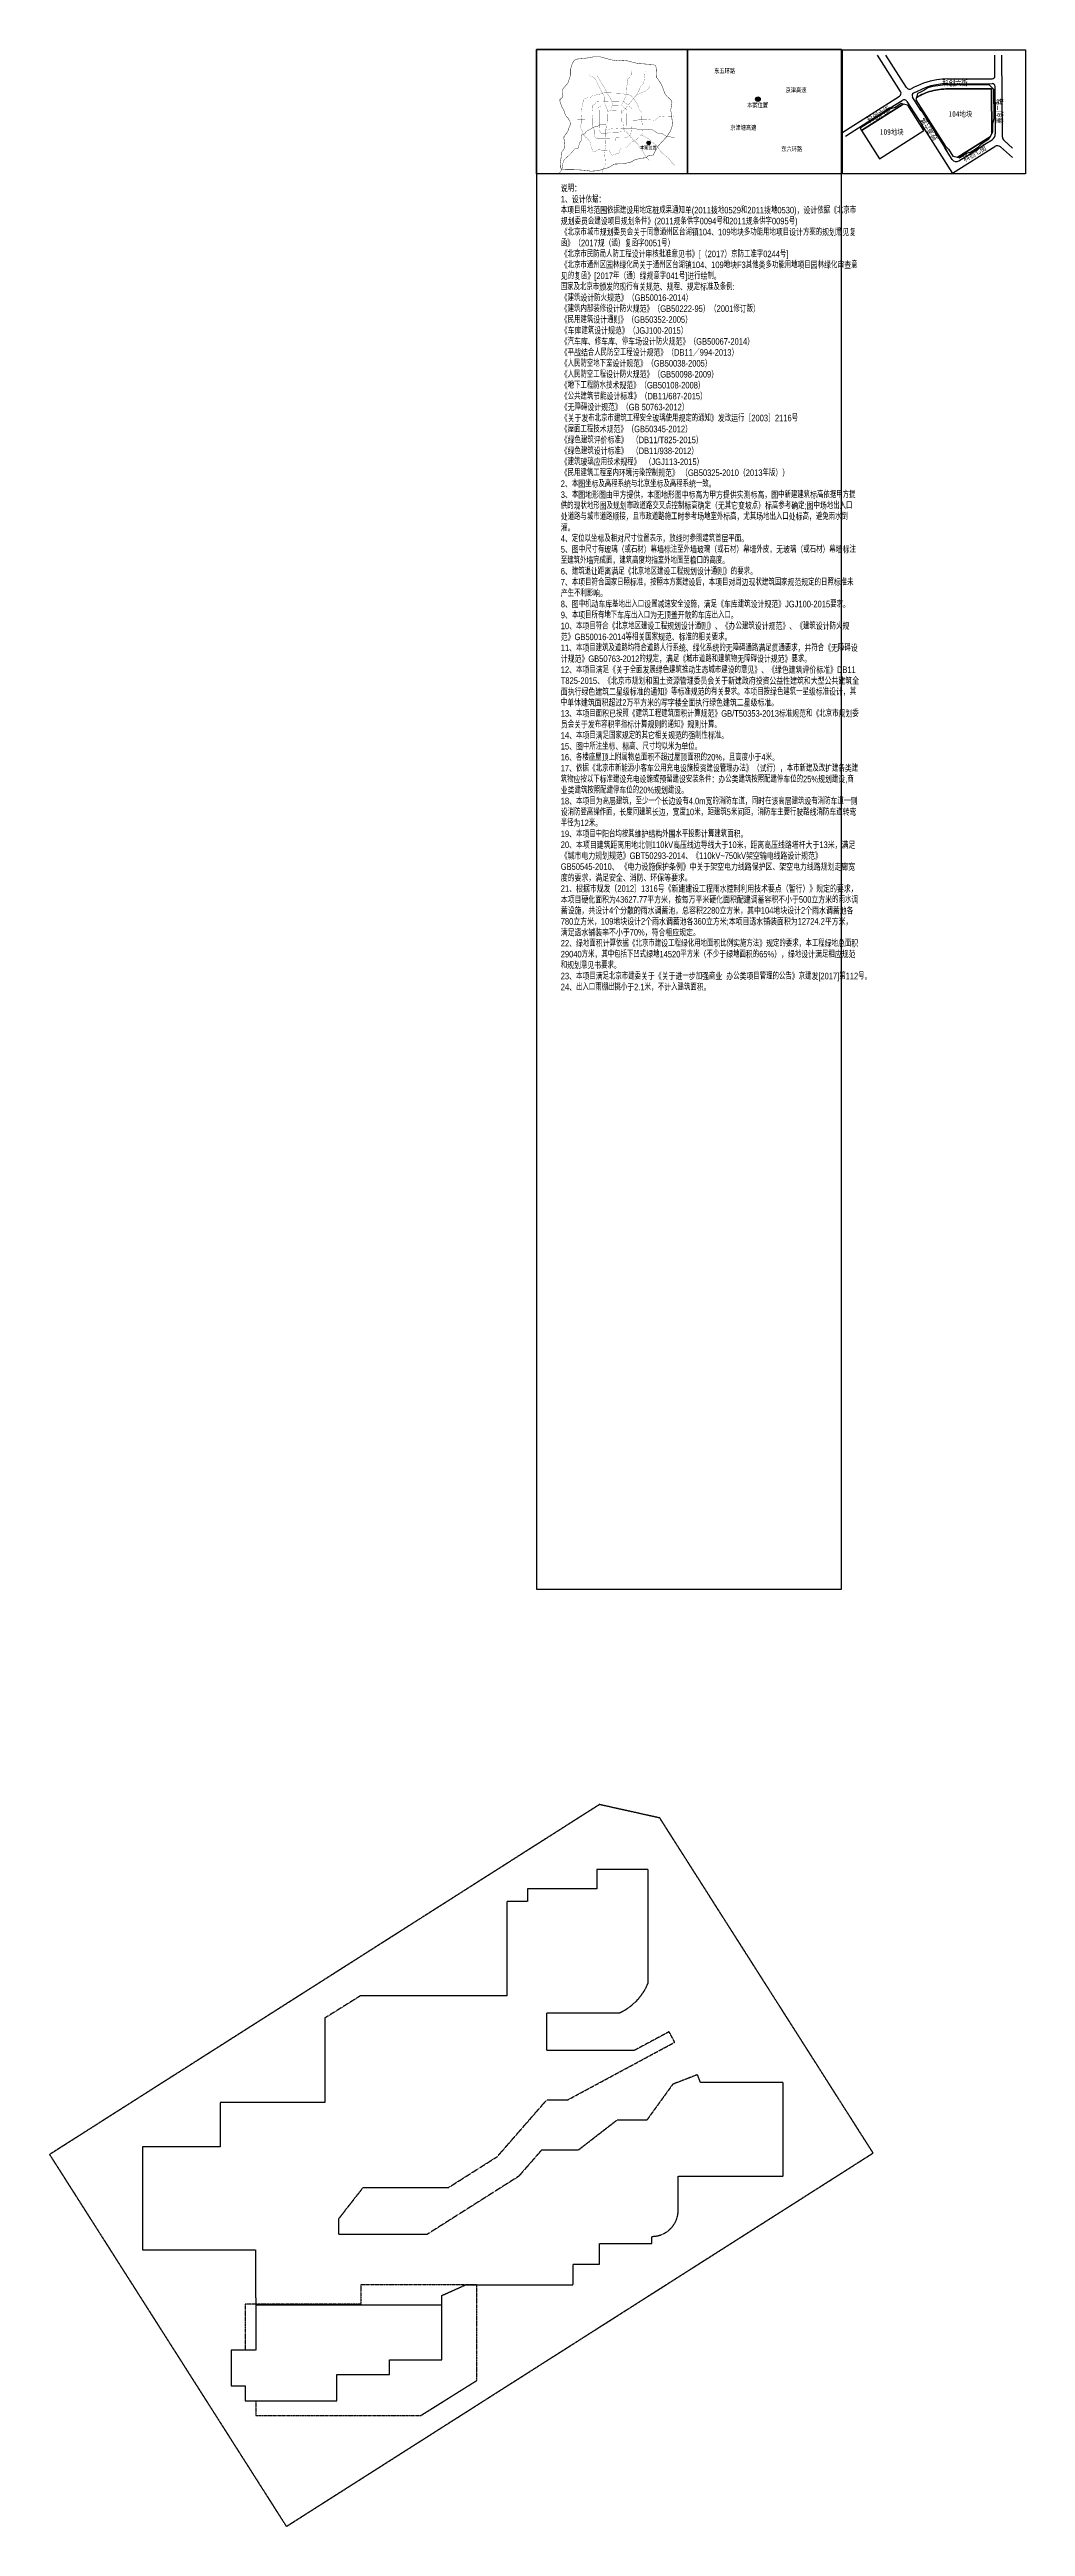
# Model space of a CAD drawing. Extents: x 1977 to 1034874806, y 3985 to 587211952.
# Drawn here: x 515483575 to 515795749, y 292906591 to 293699068 of the extents above; entities that cross this region are included whole.
import ezdxf
from ezdxf.enums import TextEntityAlignment as Align

# ---------------------------------------------------------------- set-up
doc = ezdxf.new("R2010")
doc.units = 0
doc.header["$LTSCALE"] = 10
doc.header["$MEASUREMENT"] = 0
doc.linetypes.add('ACAD_ISO04W100', pattern=[30, 24, -3, 0, -3])
doc.linetypes.add('DASH', pattern=[0.35, 0.25, -0.1])
for name, color, linetype in [('M-建筑 地下室轮廓', 120, 'DASH'), ('M-用地 红线', 20, 'ACAD_ISO04W100'), ('X-总平面（删除标注）$0$02-TEXT_图例', 7, 'Continuous'), ('X-总平面（删除标注）$0$02-TEXT_房间', 7, 'Continuous'), ('X-总平面（删除标注）$0$02-TEXT_说明指标表', 140, 'Continuous'), ('X-总平面（删除标注）$0$TEXT', 7, 'Continuous')]:
    doc.layers.add(name, color=color, linetype=linetype)
doc.layers.add('X-总平面（删除标注）$0$04-不打印_辅助线', color=165, linetype='Continuous', plot=False)
doc.styles.add('X-总平面（删除标注）$0$-黑体', font='simhei.ttf', dxfattribs={"width": 0.8})
doc.styles.add('X-总平面（删除标注）$0$ZC-BOLD', font='BOLD', dxfattribs={"width": 0.75, "bigfont": 'SVCAD_HT'})

# ---------------------------------------------------------------- blocks, each defined once
blk = doc.blocks.new('X-总平面（删除标注）$0$A$C71E64B4C')
h = blk.add_hatch()
h.set_pattern_fill('ANSI31', color=256, scale=0.167, style=0)
h.set_pattern_definition([(45, (-868482.521, -492044.48778), (-0.18746284653, 0.18746284653), [])])
edge = h.paths.add_edge_path()
edge.add_arc((107.4, 29.5), 1.76, 0, 360)
blk.add_lwpolyline([(0, 118.8), (144.6, 118.8), (144.6, 0), (0, 0)], close=True)
for points, const_width in [([(63.8, 4.4), (68.9, 5.8), (74.4, 9.2), (83.4, 9.5), (90.6, 11.2), (93.6, 13), (99.6, 14.8), (105.3, 15.2), (106.1, 16.8), (111.8, 17.9), (115.8, 25.7), (125, 35.8), (128.4, 41.1), (130.2, 46.6), (129.5, 54.7), (128.5, 60.8), (129.7, 68.1), (129.1, 70.1), (124.7, 74.2), (123.1, 76.2), (120.1, 84.2), (117.9, 88.2), (115.1, 91.9), (114.6, 101.4), (114, 103.4), (112, 104.4), (97.3, 105.4), (85.4, 108.3), (82.5, 108.5), (77.9, 107.9), (71.7, 108.9), (61.2, 111.8), (55.2, 111.9), (46.1, 110.3), (39.1, 109.7), (36.4, 108.6), (34.3, 105.4), (32.8, 100.4), (32.8, 94.5), (30.3, 87), (25.6, 81.4), (24.6, 79.7), (24.7, 77.2), (25.4, 74.8), (25, 73), (22.6, 71.2), (22.5, 69.3), (24.4, 63.8), (26.2, 60.6), (27.9, 55.6), (30.4, 53), (31.8, 50.5), (32.9, 48.2), (31.8, 45), (30.7, 43.3), (30.3, 41.2), (28.9, 38.8), (26.4, 35.5), (26.3, 33.3), (27.2, 31.3), (26.9, 27.7), (26.6, 24.2), (25.5, 22.2), (24, 20.5), (23.5, 14.5), (22.8, 9.8), (22.9, 6.3), (23.8, 4.5), (27, 3.9), (36.2, 3.8), (42.9, 3.5), (47.3, 3.1), (52.1, 2.4), (57, 2.7), (59.8, 3)], 0.406), ([(90.3, 37.7), (90.9, 43.5), (91.1, 45.3), (91.1, 45.9), (91.2, 46.6), (91.2, 52), (91.2, 54.6), (91.2, 54.7), (91.2, 56.5), (91.1, 58), (91.1, 60.9), (91.1, 61.8), (90.8, 62.4), (90.6, 63), (90.2, 63.3), (88.7, 64.6), (88.3, 64.9), (87.7, 65.5), (86.7, 66.4), (85.2, 67.7), (84.2, 68.5), (83.5, 69), (82.8, 69.5), (82.6, 69.6), (82.4, 69.6), (82.3, 69.6), (81.3, 69.6), (79.8, 69.5), (77, 69.4), (74.9, 69.4), (74.1, 69.4), (72.3, 69.3), (71.9, 69.3), (67.7, 69.1), (65.7, 69.1), (64.4, 69), (61.2, 68.9), (59.3, 68.8), (58.7, 68.8), (58.4, 68.8), (57.8, 68.7), (57.6, 68.7), (57.4, 68.6), (57.3, 68.4), (57, 68.1), (55.9, 66.7), (55.7, 66.5), (54.4, 65.7), (54.2, 65.6), (54.2, 65.5), (54.1, 65.4), (54, 65.3), (54, 65.1), (54, 64.9), (53.9, 64.6), (54, 63.3), (54.1, 62.1), (54.1, 61.7), (54, 60.7), (54, 60.3), (53.9, 59.9), (53.9, 59.5), (53.9, 59.1), (53.9, 58.4), (53.9, 58.2), (53.8, 58), (53.8, 57.2), (53.9, 57.1), (53.9, 55.8), (54, 55.2), (53.9, 54.6), (53.9, 54), (53.8, 53.7), (53.7, 53.4), (53.7, 51.4), (53.7, 49.2), (53.6, 46.5), (54.3, 44.3), (55.1, 42.3), (55.3, 41.9), (55.2, 41.7), (55.2, 41), (55.2, 38.7), (55.2, 37.9), (55.2, 37.6), (55.7, 36.2), (55.9, 35.4), (56, 34.9), (56.3, 34.5), (56.7, 34.2), (57.1, 34.1), (57.6, 34), (58.3, 34), (63.6, 34), (73.7, 34.1), (76, 34.2), (77, 34.3), (80.3, 34.2), (82.7, 34.2), (83.6, 34.2), (84.2, 34.2), (84.9, 34.3), (86.3, 34.6), (86.8, 34.8), (88.1, 35.7), (89.6, 36.8), (90.1, 37.1), (90.2, 37.4)], 0.162), ([(60, 54.6), (60, 57), (60, 58.5), (60, 58.8), (60.1, 59.1), (60, 59.2), (60, 59.7), (60, 60), (60, 60.4), (59.9, 61.8), (59.9, 62.5), (59.8, 63), (59.7, 63.4), (59.6, 63.5), (59.6, 63.6), (59.7, 63.7), (59.9, 63.8), (60.2, 63.9), (61.9, 64.7), (62, 64.7), (62.1, 64.7), (62.2, 64.7), (64.3, 64.8), (66.3, 64.8), (67, 64.8), (67.8, 64.8), (68.2, 64.8), (69.7, 64.8), (70.8, 64.8), (71.7, 64.8), (72.2, 64.8), (72.7, 64.9), (73.1, 64.9), (73.7, 64.9), (74.9, 64.9), (76.5, 64.9), (77.1, 65), (78.4, 65), (79.9, 65.1), (81.1, 65.1), (81.5, 65.1), (81.7, 65.1), (81.9, 65), (82.2, 64.9), (82.7, 64.4), (83.7, 63.6), (85.1, 62.5), (85.8, 61.8), (86.2, 61.4), (86.2, 61.2), (86.3, 60.8), (86.3, 60.3), (86.3, 60), (86.3, 59.6), (86.3, 59.2), (86.3, 58.1), (86.2, 57), (86.2, 55.9), (86.2, 54.7), (86.2, 54.6), (86.2, 50.7), (86.1, 45.2), (86.1, 42.7), (86, 42.3), (84.7, 40.9), (84.3, 40.5), (83.9, 40.3), (83.2, 40.2), (82.6, 40.2), (81.7, 40.2), (80.9, 40.1), (80.1, 40), (79.3, 39.9), (78.5, 39.8), (73.2, 39.8), (71.3, 39.9), (70.8, 39.8), (70.4, 39.7), (69.2, 39.4), (66.2, 38.3), (65.5, 38.1), (64, 38.1), (63.2, 38.2), (62.3, 38.5), (62, 38.8), (61.4, 39.6), (60.5, 40.8), (60.4, 41.2), (60.3, 41.7), (60.1, 44.1), (60, 46.7), (60, 49.2), (60, 51.8)], 0.162)]:
    blk.add_lwpolyline(points, close=True, dxfattribs=dict(const_width=const_width))
for points, const_width in [([(68, 59.6), (68, 60.3), (68, 60.8), (67.9, 61.3), (67.3, 62.2), (66.4, 64.8), (65.8, 66.2), (65.4, 66.9), (65.3, 68.2), (65.1, 70), (65.1, 73.3), (65, 73.9), (64.5, 74.8), (63.2, 76.9), (62.8, 77.9), (62.2, 78.4), (61.6, 80.1), (60.6, 81.8), (59, 85.2), (57.9, 87.7), (57.2, 89.2), (56.3, 90.7), (55.5, 91.5), (55, 92), (54.6, 92.2), (53.8, 92.6), (52.6, 93), (51.8, 93.3), (51.4, 93.5), (50.8, 94), (50.3, 94.9)], 0.162), ([(81.4, 65.1), (81.5, 65.6), (81.9, 66.5), (82.7, 68.1), (83.3, 69.2), (84, 70.7), (84.4, 71.5), (84.8, 72.6), (85.3, 74.6), (85.5, 75.5), (85.8, 76.6), (86.3, 77.8), (86.4, 79), (86.2, 79.5), (86.1, 79.9), (86.2, 81.1), (86.3, 83.3), (86.5, 84.2), (86.6, 84.6), (86.8, 85), (86.9, 85.4), (87, 85.6), (87.2, 87.2), (87.4, 88.2), (87.4, 88.8), (87.4, 90.2), (87.3, 90.6), (87.5, 90.7), (87.5, 90.8), (87.9, 91.1), (88.7, 91.7), (89.6, 92.7), (90, 93.1), (90.2, 93.4), (90.4, 93.7), (90.5, 94), (90.6, 94.5), (90.6, 95.5), (90.7, 96.5), (90.8, 97.4), (91, 97.9), (91.1, 98.2), (90.8, 98.7)], 0.162), ([(81.6, 58.7), (81.9, 58.7), (82, 58.7), (82.1, 58.9), (82.2, 59.1), (82.5, 59.5), (83, 60.2), (83.9, 61.2), (84.7, 62.1), (85.5, 63.1), (87, 64.9), (89.4, 67.6), (91.3, 69.8), (92.6, 71.4), (93.7, 72.7), (94, 73.3), (94.8, 74.1), (95.8, 75.3), (97.1, 77.7), (98.5, 80.4), (99.1, 82.2), (100, 84), (100.1, 84.2), (100.3, 84.3), (100.7, 84.6), (101.3, 85), (101.8, 85.6), (102.4, 86.2), (102.5, 86.4), (102.6, 86.6), (102.7, 87), (103.9, 96.1)], 0.162), ([(90.2, 29.9), (87.2, 25.9), (85.1, 24.6), (81.4, 24.5), (80.1, 23.4), (79.1, 19.8), (72.8, 17.6), (71.6, 18), (71.2, 19.3), (70, 21.9), (66.7, 22.2), (63.2, 22.2), (60.4, 22.9), (59.2, 22.9), (58.2, 22.4), (56.2, 21.2), (54.1, 21.5), (53.4, 22.7), (52.1, 27.4), (51.9, 28.8), (51.7, 29.6), (51.5, 30.1), (51.3, 30.4), (50.8, 31.1), (50.5, 31.6), (50.1, 32.1), (49.6, 32.6), (48.1, 34.4), (48, 34.4), (47.8, 34.5), (47.1, 34.7), (46.9, 34.9), (45, 37.5), (44.4, 38.6), (44.2, 39.4), (44, 40.5), (43.8, 40.9), (43.4, 41.7), (43, 42.3), (42.6, 43), (42.3, 43.6), (42.2, 43.9), (42, 44.6), (41.7, 45.2), (41.6, 45.4), (42.6, 46.8), (42.7, 46.9), (42.8, 49.2), (42.8, 52.2), (42.7, 53.7), (42.9, 54.7), (42.9, 56.1), (43, 59), (43, 59.4), (43.1, 59.8), (43.3, 60.3), (43.5, 60.9), (43.5, 61.6), (43.5, 62.4), (43.6, 63.2), (43.6, 63.8), (44.2, 66.5), (44.6, 68.3), (44.7, 68.9), (44.7, 70.4), (44.7, 70.8), (44.9, 71), (45.3, 71.4), (45.9, 71.7), (46.6, 71.8), (47.5, 72), (47.8, 72.1), (48.8, 72.6), (48.9, 72.6), (50.9, 72.8), (51.3, 72.8), (51.6, 72.9), (51.8, 72.9), (52.3, 73.6), (52.5, 73.8), (52.8, 74), (53.1, 74.3), (53.6, 74.5), (53.9, 74.7), (54.2, 74.9), (54.5, 75), (55, 75), (55.7, 75.1), (56.2, 75.2), (56.7, 75.3), (57.5, 75.4), (58.2, 75.5), (58.6, 75.6), (59, 75.8), (59.6, 76), (60, 76), (60.6, 76.1), (61.4, 76.3), (61.9, 76.4), (62.3, 76.5), (62.9, 76.8), (64.3, 77.3), (64.6, 77.3), (64.8, 77.4), (67.5, 77.3), (71.2, 77.3), (73.9, 77.2), (77.2, 77.1), (79.7, 77), (82.2, 76.9), (82.8, 76.6), (84.4, 75.9), (84.8, 75.7), (85.8, 75.4), (86.8, 75.4), (88.1, 75.4), (88.5, 75.4), (89.4, 75.2), (90.1, 75), (90.6, 74.6), (90.9, 74.2), (91.7, 73.4), (92.4, 72.4), (92.9, 71.9), (93.5, 71.1), (94.2, 70.2), (94.8, 69.4), (95.5, 68.4), (96.1, 67.4), (96.6, 66.4), (97, 65.5), (97.3, 64.8), (97.5, 64), (98.1, 62.5), (98.3, 61.6), (98.6, 61.3), (100, 59.4), (100.2, 59.1), (100.3, 58.8), (100.4, 57.1), (100.4, 56.3), (100.5, 54.6), (100.6, 51.8), (100.7, 50.9), (101.1, 48.4), (101.2, 47.6), (101.2, 47.2), (101.4, 45.6), (101.4, 44.3), (101.4, 43.7), (101.4, 42.8), (101.3, 42.3), (101.3, 42), (101.2, 41.3), (101.3, 40.7), (101.4, 39.9), (101.4, 39.3), (101.4, 38.7), (101.3, 38.4), (101.2, 38.1), (101, 37.7), (100.6, 37.3), (100.3, 37), (96.5, 33.4), (94.6, 31.7), (94.1, 31.5), (93.3, 31.1), (92.6, 30.8), (90.2, 29.9)], 0.162), ([(72.1, 60.7), (72.1, 61), (72, 61.6), (72, 62.6), (72.1, 63.4), (72.2, 63.7), (72.3, 64.6), (72.3, 65), (72.3, 65.4), (72.4, 66.4), (72.5, 66.8), (72.2, 68), (72, 68.7), (71.9, 69.3), (71.8, 69.6), (71.8, 69.9), (71.7, 70.2), (71.5, 70.6), (71.4, 70.8), (71, 71.4), (70.6, 72), (70.5, 72.4), (68.7, 75.5), (68, 76.7), (67.7, 77.3), (67.5, 77.8), (67, 78.7), (64.1, 84), (63, 85.6), (62.5, 86.3), (58, 94)], 0.162), ([(95.8, 75.3), (96.7, 75.7), (97.6, 76.1), (99.3, 76.9), (101.3, 77.8), (103.3, 78.7), (104.9, 79.4), (105.5, 79.7), (105.8, 79.9), (106.1, 80.2), (106.5, 80.7), (107.3, 82), (108, 83.1), (108.8, 84.3)], 0.162), ([(39.2, 51.5), (43.2, 51.5), (44.1, 51.5), (48.7, 51.4), (53.8, 51.4), (59.5, 51.3), (60.5, 51.3), (63.2, 51.3), (64.7, 51.3), (66.1, 51.3), (67.6, 51.3), (68, 51.2), (68, 51.2)], 0.162), ([(68, 59.4), (70.1, 60.2), (70.4, 60.4), (70.9, 60.5), (71.6, 60.6), (72.1, 60.6), (72.8, 60.5), (76, 60.5), (77, 60.6), (81.4, 60.6), (81.4, 60.5), (81.5, 57.2), (81.7, 51.7), (81.7, 50.7), (81.8, 49.8), (82.2, 49.7), (82.9, 49.4), (83.1, 49.3), (83.1, 48.8), (83.2, 47.7), (83.3, 46.7), (83.4, 45.8), (83.5, 44.9), (83.5, 44.5), (83.4, 44.2), (83.3, 44), (83.3, 43.7), (83.2, 43.3), (83.2, 43.1), (83.1, 42.9), (82.9, 42.9), (82.3, 42.9), (80.7, 43), (78.8, 43), (78.3, 43.1), (78, 43.2), (77.7, 43.2), (74.5, 43.1), (73.1, 43), (70.8, 42.8), (69.4, 42.6), (69.1, 42.5), (68.7, 42.5), (66.7, 42.3), (66.5, 42.4), (66.5, 42.9), (66.7, 44.1), (66.6, 48.9), (66.7, 49.1), (67.2, 49.1), (67.7, 49.1), (67.9, 49.2), (68.1, 49.4), (68.1, 49.9), (68, 52.2), (68, 54.1), (68, 55.2), (67.9, 58.2), (67.9, 59.1), (68, 59.4)], 0.162), ([(81.7, 51.4), (82.2, 51.4), (83.8, 51.4), (85.1, 51.4), (88.1, 51.3), (89.2, 51.3), (91.4, 51.3), (92, 51.3), (95.6, 51.2), (96.1, 51.2), (96.4, 51.2), (96.6, 51.3), (98.1, 51.6), (98.9, 51.5), (100.7, 51.5), (100.9, 51.5), (102.5, 51.5), (104.3, 51.5), (105.8, 51.6), (106.3, 51.7), (106.8, 51.7), (107.5, 51.6), (108.3, 51.5), (109.6, 51.4), (110.5, 51.4), (110.9, 51.4), (111.3, 51.4), (112.2, 51.1), (113.3, 51.1), (114.5, 51.8), (115.2, 52.7), (116.2, 53.4), (117.1, 53.9), (117.9, 54.8), (119.6, 54.5), (121.1, 54.7), (123.9, 54.9), (127.8, 54.7), (130.9, 54.9), (132.3, 55.3)], 0.162), ([(100.5, 54.6), (100.4, 56.3), (100.4, 57.1)], 0.101), ([(66.1, 38.3), (66, 34.1), (65.8, 31.4), (65.8, 29), (66.4, 24.6), (66.3, 24.3), (65.3, 22.2), (65.2, 20.1), (65.4, 18.5), (65.8, 12.7), (66, 10.7), (65.5, 7.1), (63.9, 5.4), (63.4, 2.6), (62.9, 0)], 0.162), ([(66.5, 42.4), (66.1, 38.3)], 0.325), ([(75.4, 43), (75.6, 34.3), (75.8, 29.6)], 0.101), ([(75.8, 29.6), (75.9, 28)], 0.101), ([(83.1, 42.9), (84.8, 41.2), (85.2, 40.9), (86, 40), (87.3, 38.7), (88.8, 36.9), (89.7, 35.7), (91.3, 33.8), (92.5, 32.5), (93.4, 31.5), (94.1, 31), (94.7, 30.6), (95.6, 29.7), (96.4, 29), (96.8, 28.5), (97.3, 27.8), (97.5, 27.4), (97.9, 26.6), (98.4, 25.6), (98.9, 24.9), (99.7, 23.9), (101.7, 21.5), (102.2, 20.8), (102.6, 20.2), (103.1, 19.1), (104.2, 17.3), (104.9, 16.1), (105.4, 15.5), (108.2, 12.7)], 0.162), ([(100.8, 37), (103.2, 35.7), (105.7, 34.4), (107.3, 33.4), (109.9, 31.1), (112, 29.2), (113.9, 27.6), (117, 24.3), (117.5, 22.9), (121, 19.2), (126.5, 14.8), (129.8, 10.4), (132.3, 7.9)], 0.162)]:
    blk.add_lwpolyline(points, dxfattribs=dict(const_width=const_width))
for points, const_width in [([(103.9, 96.1), (103.9, 96.4), (104.1, 96.8, -0.057523), (104.4, 97.6, -0.00906), (104.6, 98.1, -0.050244), (104.9, 98.4), (105.1, 98.7)], 0.101), ([(66.6, 47.2), (62.3, 47.4), (61.8, 47.2), (58.4, 45.3), (55.4, 44.7), (54.3, 44.2), (50, 41.7), (47.5, 40.4), (47.2, 39.1), (44.9, 37.4, -0.081141), (43.5, 37.2, 0.410462), (42.7, 35.9, -0.015266), (42.8, 34.4), (43, 32.4, -0.247205), (42.4, 30.9), (41.5, 29.9, 0.123799), (41.2, 28.9), (40.5, 26.6, 0.113125), (40.4, 26.1), (40.4, 25.5, -0.288089), (39.5, 24.3), (36.5, 23.6), (35.3, 22), (32.1, 18.4), (27.6, 14.3), (25.8, 11.9), (25.2, 8.9), (25, 6), (23.5, 2.7), (21.5, 0)], 0.325), ([(83.2, 43.2), (84.4, 43), (90.9, 42.9), (95.1, 42.9), (95.3, 42.8), (101.4, 42.4), (110.2, 42, -0.14487), (112.4, 41.2), (114.5, 39.5, 0.168958), (116, 38.9), (118.4, 38.8), (119.8, 38.6), (122, 37.4), (123.2, 36.2), (126.6, 35.5), (130.6, 34.8), (132.3, 34.1)], 0.325)]:
    blk.add_lwpolyline(points, format="xyb", dxfattribs=dict(const_width=const_width))
blk.add_lwpolyline([(109.5, 103.8), (109.6, 103.8)])
blk.add_circle((107.4, 29.5), 1.76)
at = {"style": 'X-总平面（删除标注）$0$-黑体', "width": 0.8}
blk.add_text('本案位置', height=3.61, dxfattribs=at).set_placement((107.1, 23.2), align=Align.CENTER)
blk = doc.blocks.new('X-总平面（删除标注）$0$A$C2754252D')
at = {"color": 4}
for p, q in [((-428568, -152619), (-525720, 0)), ((-403099, -136762), (-490158, 0)), ((1946, -345499), (0, 0)), ((-228965, -100137), (-41466, -99488)), ((-29508, -87421), (-30000, -169)), ((-671950, -325332), (-433166, -173328)), ((-471788, -222308), (-421886, -190531)), ((-401173, -195131), (-337567, -295101)), ((-340796, -234634), (-377906, -176339)), ((-228896, -120137), (-41302, -119488)), ((-28756, -221013), (-29260, -131420)), ((-471788, -222308), (-660880, -342721)), ((-348796, -222066), (-233032, -403916)), ((-207914, -498779), (-337567, -295101)), ((-208395, -498493), (-30438, -385195)), ((-182331, -446329), (-134541, -415909)), ((-134541, -415909), (-65459, -371935)), ((-65459, -371935), (-42023, -357017)), ((-6346, -387175), (43713, -432059)), ((-6346, -387175), (43713, -432059)), ((8594, -360277), (43713, -391766)), ((8594, -360277), (43713, -391766)), ((-183549, -429329), (-176672, -424951))]:
    blk.add_line(p, q, dxfattribs=at)
for points in [[(-417209, -205844), (-425492, -204005), (-450800, -220115), (-470356, -226637), (-599003, -308529), (-593096, -317808), (-417209, -205844)], [(-329649, -317322), (-397881, -210136), (-417209, -205844), (-593096, -317808), (-517346, -436804), (-329649, -317322)], [(-49994, -344308), (-186166, -430992), (-179263, -432524), (-149737, -413729), (-130181, -407207), (-98655, -387139), (-84468, -372181), (-54943, -353386), (-49994, -344308)]]:
    blk.add_lwpolyline(points, close=True, dxfattribs=at)
for points in [[(-325027, -136886), (-373821, -159525)], [(-28888, -197505), (-28133, -331541)], [(-209942, -440197), (-241617, -390428)]]:
    blk.add_lwpolyline(points, dxfattribs=at)
for points in [[(-49994, -344308), (-43133, -331724), (-44203, -141498), (-228820, -142137, 0.064842867), (-297435, -151316, 0.064894186), (-361411, -177764), (-364122, -188680), (-240627, -382681), (-225669, -396867), (-206874, -426393), (-186166, -430992), (-49994, -344308)], [(-43133, -331724), (-38184, -322646), (-38381, -287647), (-33493, -267619), (-34187, -144464), (-54299, -124533), (-228878, -125137, 0.037486061), (-271421, -128480, 0.037484907), (-312987, -138136), (-330192, -149493), (-344002, -155345), (-357478, -161928), (-361411, -177764, -0.064894186), (-297435, -151316, -0.064842867), (-228820, -142137), (-44203, -141498), (-43133, -331724)]]:
    blk.add_lwpolyline(points, format="xyb", close=True, dxfattribs=at)
for centre, radius, start, end in [((-227896, -410136), 310000, 98.7847034, 120.0101752), ((-227896, -410136), 310000, 98.7847034, 120.0101752), ((-227896, -410136), 310000, 98.7847034, 120.0101752), ((-227886, -410135), 310000, 90.1994488, 98.7866007), ((-41508, -87488), 12000, 270.1982296, 0.3226667), ((-441221, -160674), 15000, 302.4799165, 32.4796001), ((-413829, -203183), 15000, 32.4666057, 122.4887945), ((-390446, -128707), 15000, 212.4796001, 300.0101752), ((-390446, -128707), 15000, 212.4796001, 300.0101752), ((-367783, -169895), 12000, 120.211281, 212.4796001), ((-228624, -406953), 286757, 96.1807479, 109.6444959), ((-285864, -132115), 7000, 191.4578065, 192.0934834), ((-227886, -410135), 290000, 90.1994488, 96.2580082), ((-41260, -131488), 12000, 0.3226667, 90.1982296), ((-58133, -331710), 30000, 302.4784576, 0.3226667), ((-19697, -402065), 20000, 48.1195345, 122.4833925), ((21945, -345386), 20000, 180.3226667, 228.1195345), ((-193070, -429457), 20000, 212.4796001, 302.4784576), ((-187577, -423002), 7500, 257.4809773, 302.479207)]:
    blk.add_arc(centre, radius, start, end, dxfattribs=at)
blk = doc.blocks.new('X-总平面（删除标注）$0$A$C15892E37')
at = {"xscale": 0.009999999999999998, "yscale": 0.009999999999999998}
blk.add_blockref('X-总平面（删除标注）$0$A$C2754252D', (6719, 4988), dxfattribs=at)
blk = doc.blocks.new('X-总平面（删除标注）$0$A$C65FE4BE7')
at = {"ltscale": 10}
blk.add_lwpolyline([(-77.2, 0), (0, 0), (0, -52.4), (-77.2, -52.4)], close=True, dxfattribs=at)
at = {"ltscale": 10, "xscale": 0.01, "yscale": 0.01}
blk.add_blockref('X-总平面（删除标注）$0$A$C15892E37', (-77.1, -52.2), dxfattribs=at)
at = {"layer": 'X-总平面（删除标注）$0$TEXT', "color": 1, "style": 'X-总平面（删除标注）$0$-黑体', "width": 0.8}
for s, p in [('科创六街', (-29.7, -15.2)), ('104地块', (-27.5, -28.3)), ('109地块', (-56.5, -35.9))]:
    blk.add_text(s, height=2.38, dxfattribs=at).set_placement(p, align=Align.CENTER)
for s, rotation, p in [('嘉创二路 ', 90, (-9.6, -25.1)), ('科创六街', 30, (-61.3, -28.4)), ('经海六路', 120, (-39.7, -32.9)), ('科创七街', 30, (-20.9, -44.7))]:
    blk.add_text(s, height=2.38, rotation=rotation, dxfattribs=at).set_placement(p, align=Align.CENTER)

msp = doc.modelspace()

# ---------------------------------------------------------------- hatches: boundary and pattern name
at = {"layer": 'X-总平面（删除标注）$0$02-TEXT_图例'}
h = msp.add_hatch(color=1, dxfattribs=at)
edge = h.paths.add_edge_path()
edge.add_arc((515710171.246, 293683197.145), 729.482, 0, 360)
at = {"layer": 'X-总平面（删除标注）$0$02-TEXT_图例', "ltscale": 0.5}
h = msp.add_hatch(color=1, dxfattribs=at)
h.dxf.hatch_style = 1
edge = h.paths.add_edge_path()
edge.add_arc((515710171.246, 293683197.145), 729.482, 0, 360)
at = {"layer": 'X-总平面（删除标注）$0$02-TEXT_图例'}
h = msp.add_hatch(color=1, dxfattribs=at)
edge = h.paths.add_edge_path()
edge.add_arc((515710171.246, 293683197.145), 729.482, 0, 360)
at = {"layer": 'X-总平面（删除标注）$0$02-TEXT_图例', "ltscale": 0.5}
h = msp.add_hatch(color=1, dxfattribs=at)
h.dxf.hatch_style = 1
edge = h.paths.add_edge_path()
edge.add_arc((515710171.246, 293683197.145), 729.482, 0, 360)

# ---------------------------------------------------------------- linework, layer by layer
at = {"layer": 'M-建筑 地下室轮廓', "ltscale": 1.5, "flags": 128}
msp.add_lwpolyline([(515681768.76, 293064875.736), (515670668.787, 293058904.327), (515642680.772, 293058904.327), (515642680.772, 293070904.305), (515642680.772, 293070904.305), (515665880.916, 293070904.349, 0.1914386453), (515675080.772, 293080504.327), (515675080.772, 293116804.327), (515658680.772, 293116804.327), (515658680.772, 293110604.327), (515636480.772, 293110604.327), (515636480.772, 293110604.327), (515636480.772, 293106504.327), (515629880.772, 293106504.327), (515629880.772, 293076404.327), (515583080.772, 293076404.327), (515583080.772, 293076404.327), (515571580.772, 293069217.389), (515571580.772, 293042254.327), (515538180.772, 293042254.327), (515538180.772, 293028004.327), (515538180.772, 293028004.327), (515513280.772, 293028004.327), (515513280.772, 292995104.327), (515549480.772, 292995104.327), (515549480.772, 292979704.327), (515549530.768, 292979704.327), (515549530.768, 292967304.327), (515549530.772, 292963004.293), (515549530.772, 292963004.293), (515541680.772, 292963004.293), (515541680.775, 292951604.326), (515546180.769, 292951604.327), (515546180.769, 292951604.327), (515546180.769, 292951604.327), (515546180.773, 292946754.327), (515575430.772, 292946754.327), (515575430.772, 292955204.327), (515592280.772, 292955204.327), (515592280.772, 292959954.327), (515609030.772, 292959954.327), (515609030.772, 292980481.959), (515616680.772, 292983904.327), (515651080.772, 292983904.327), (515651080.772, 292990504.327), (515659480.772, 292990504.327), (515659480.772, 292997104.327), (515676280.772, 292997104.327), (515676280.772, 292999404.327, 0.4142102876), (515684680.772, 293007804.233), (515684680.772, 293018704.327), (515718280.772, 293018704.327), (515718280.772, 293048604.327), (515691823.824, 293048604.327), (515690846.823, 293051126.645), (515682910.555, 293048052.591), (515674594.855, 293036554.327), (515665061.298, 293036554.327), (515652663.065, 293026954.327), (515640911.703, 293026954.327), (515633633.733, 293018607.381), (515604365.594, 293000054.327), (515576085.017, 293000054.327), (515576085.017, 293005022.986), (515583902.633, 293015054.327), (515611218.583, 293015054.327), (515626820.24, 293024944.207), (515642680.772, 293043134.307), (515645680.772, 293043134.307), (515649409.838, 293043134.307), (515683570.454, 293061530.008), (515681768.76, 293064875.736)], format="xyb", dxfattribs=at)
at = {"layer": 'M-建筑 地下室轮廓', "color": 2, "ltscale": 2.5, "flags": 128}
msp.add_lwpolyline([(515541680.77, 292962604.293), (515541680.772, 292951604.326), (515546180.77, 292951604.327), (515546180.77, 292946754.327), (515549530.77, 292946754.327), (515549530.77, 292942104.327), (515602357.024, 292942104.327), (515620280.77, 292953304.327), (515620280.77, 292983904.327), (515583130.77, 292983904.327), (515583130.77, 292977704.327), (515546180.77, 292977704.327), (515546180.77, 292963004.293), (515541680.77, 292963004.293), (515541680.77, 292962604.293)], dxfattribs=at)
at = {"layer": 'M-建筑 地下室轮廓', "color": 6, "ltscale": 1.5, "flags": 128}
msp.add_lwpolyline([(515546180.765, 292951604.327), (515546180.773, 292946754.327), (515575430.77, 292946754.327), (515575430.767, 292955204.327), (515592280.769, 292955204.327), (515592280.769, 292959954.327), (515609030.772, 292959954.327), (515609030.772, 292977354.409), (515609030.772, 292977354.409), (515609030.772, 292977354.409), (515549530.768, 292977354.327), (515549530.768, 292977354.327), (515549530.768, 292967254.325), (515549530.772, 292967254.327), (515549530.772, 292963004.293), (515541680.769, 292963004.291), (515541680.772, 292951604.326), (515546180.765, 292951604.327), (515546180.765, 292951604.327), (515546180.765, 292951604.327)], dxfattribs=at)
at = {"layer": 'M-用地 红线', "ltscale": 0.05}
msp.add_lwpolyline([(515747021.791, 293026072.751), (515678789.791, 293133258.751), (515659461.791, 293137550.751), (515483574.791, 293025586.751), (515559324.791, 292906590.751), (515747021.791, 293026072.751)], close=True, dxfattribs=at)
at = {"layer": 'X-总平面（删除标注）$0$02-TEXT_图例', "color": 1}
msp.add_circle((515710171.246, 293683197.145), 729.482, dxfattribs=at)
msp.add_circle((515710171.246, 293683197.145), 729.482, dxfattribs=at)
at = {"layer": 'X-总平面（删除标注）$0$02-TEXT_房间'}
msp.add_lwpolyline([(515736897.094, 293699067.005), (515639310.131, 293699067.005), (515639310.131, 293206460.359), (515736897.094, 293206460.359)], close=True, dxfattribs=at)
at = {"layer": 'X-总平面（删除标注）$0$02-TEXT_房间', "ltscale": 0.02}
msp.add_lwpolyline([(515687676.685, 293699067.005), (515736897.094, 293699067.005), (515736897.094, 293659347.045), (515687676.685, 293659347.045)], close=True, dxfattribs=at)
at = {"layer": 'X-总平面（删除标注）$0$04-不打印_辅助线'}
msp.add_lwpolyline([(515639310.131, 293206461.148), (515736897.094, 293206461.148), (515736897.094, 293699067.868), (515639310.131, 293699067.868)], close=True, dxfattribs=at)
msp.add_lwpolyline([(515639310.131, 293206461.148), (515736897.094, 293206461.148), (515736897.094, 293699067.868), (515639310.131, 293699067.868)], close=True, dxfattribs=at)

# ---------------------------------------------------------------- block references
at = {"layer": 'X-总平面（删除标注）$0$02-TEXT_房间'}
for name, p, xscale, yscale, zscale in [('X-总平面（删除标注）$0$A$C71E64B4C', (515639310.131, 293659347.045), 334.3836947796166, 334.3836947796166, 334.3836947796166), ('X-总平面（删除标注）$0$A$C65FE4BE7', (515795749.027, 293698991.309), 757.4827715284215, 757.4827715284215, 757.4827715284215)]:
    msp.add_blockref(name, p, dxfattribs=dict(at, xscale=xscale, yscale=yscale, zscale=zscale))

# ---------------------------------------------------------------- texts
at = {"layer": 'X-总平面（删除标注）$0$02-TEXT_说明指标表'}
note = msp.add_mtext_dynamic_manual_height_columns('{\\fSimSun|b0|i0|c134|p2;说}明{\\fSimSun|b0|i0|c134|p2;：\\P\\fMS PGothic|b0|i0|c128|p34;1\\fMS PGothic|b0|i0|c134|p34;、\\fSimSun|b0|i0|c128|p2;设计}依据{\\fSimSun|b0|i0|c134|p2;：\\P}本{\\fSimSun|b0|i0|c128|p2;项}目用地{\\fMS PGothic|b0|i0|c128|p34;范\\fSimSun|b0|i0|c128|p2;围}依据建{\\fSimSun|b0|i0|c128|p2;设}用地定{\\fSimSun|b0|i0|c128|p2;桩}成果通知{\\fSimSun|b0|i0|c128|p2;单\\fMS PGothic|b0|i0|c128|p34;(2011\\fSimSun|b0|i0|c128|p2;拨}地{\\fMS PGothic|b0|i0|c128|p34;0529}和{\\fMS PGothic|b0|i0|c128|p34;2011\\fSimSun|b0|i0|c128|p2;拨}地{\\fMS PGothic|b0|i0|c128|p34;0530)\\fMS PGothic|b0|i0|c134|p34;，\\fSimSun|b0|i0|c128|p2;设计}依据{\\fSimSun|b0|i0|c134|p2;《}北京市{\\fSimSun|b0|i0|c128|p2;规\\fMS PGothic|b0|i0|c128|p34;划}委{\\fSimSun|b0|i0|c128|p2;员}会建{\\fSimSun|b0|i0|c128|p2;设项}目{\\fSimSun|b0|i0|c128|p2;规\\fMS PGothic|b0|i0|c128|p34;划}条件{\\fMS PGothic|b0|i0|c134|p34;》\\fMS PGothic|b0|i0|c128|p34;(2011\\fSimSun|b0|i0|c128|p2;规}条供字{\\fMS PGothic|b0|i0|c128|p34;0094}号和{\\fMS PGothic|b0|i0|c128|p34;2011\\fSimSun|b0|i0|c128|p2;规}条供字{\\fMS PGothic|b0|i0|c128|p34;0095}号{\\fMS PGothic|b0|i0|c128|p34;)\\P\\fMS PGothic|b0|i0|c134|p34;《}北京市城市{\\fSimSun|b0|i0|c128|p2;规\\fMS PGothic|b0|i0|c128|p34;划}委{\\fSimSun|b0|i0|c128|p2;员}会{\\fMS PGothic|b0|i0|c128|p34;关于}同意通州区台湖{\\fSimSun|b0|i0|c128|p2;镇\\fMS PGothic|b0|i0|c128|p34;104\\fMS PGothic|b0|i0|c134|p34;、\\fMS PGothic|b0|i0|c128|p34;109}地{\\fSimSun|b0|i0|c128|p2;块}多功能用地{\\fSimSun|b0|i0|c128|p2;项}目{\\fSimSun|b0|i0|c128|p2;设计}方案的{\\fSimSun|b0|i0|c128|p2;规\\fMS PGothic|b0|i0|c128|p34;划}意{\\fSimSun|b0|i0|c128|p2;见\\fMS PGothic|b0|i0|c128|p34;复}函{\\fMS PGothic|b0|i0|c134|p34;》（\\fMS PGothic|b0|i0|c128|p34;2017\\fSimSun|b0|i0|c128|p2;规\\fSimSun|b0|i0|c134|p2;（}通{\\fSimSun|b0|i0|c134|p2;）\\fMS PGothic|b0|i0|c128|p34;复}函字{\\fMS PGothic|b0|i0|c128|p34;0051}号{\\fMS PGothic|b0|i0|c134|p34;）\\P《}北京市民防局人防工程{\\fSimSun|b0|i0|c128|p2;设计审}核批准意{\\fSimSun|b0|i0|c128|p2;见书\\fSimSun|b0|i0|c134|p2;》\\fMS PGothic|b0|i0|c128|p34;[\\fMS PGothic|b0|i0|c134|p34;（\\fMS PGothic|b0|i0|c128|p34;2017\\fMS PGothic|b0|i0|c134|p34;）}京防工准字{\\fMS PGothic|b0|i0|c128|p34;0244}号{\\fMS PGothic|b0|i0|c128|p34;]\\P\\fMS PGothic|b0|i0|c134|p34;《}北京市通州区{\\fMS PGothic|b0|i0|c128|p34;园}林{\\fSimSun|b0|i0|c128|p2;绿}化局{\\fMS PGothic|b0|i0|c128|p34;关于}通州区台湖{\\fSimSun|b0|i0|c128|p2;镇\\fMS PGothic|b0|i0|c128|p34;104\\fMS PGothic|b0|i0|c134|p34;、\\fMS PGothic|b0|i0|c128|p34;109}地{\\fSimSun|b0|i0|c128|p2;块\\fMS PGothic|b0|i0|c128|p34;F3}其他{\\fSimSun|b0|i0|c128|p2;类}多功能用地{\\fSimSun|b0|i0|c128|p2;项}目{\\fMS PGothic|b0|i0|c128|p34;园}林{\\fSimSun|b0|i0|c128|p2;绿}化{\\fSimSun|b0|i0|c128|p2;审查}意{\\fSimSun|b0|i0|c128|p2;见}的{\\fMS PGothic|b0|i0|c128|p34;复}函{\\fMS PGothic|b0|i0|c134|p34;》\\fMS PGothic|b0|i0|c128|p34;[2017}年{\\fMS PGothic|b0|i0|c134|p34;（}通{\\fMS PGothic|b0|i0|c134|p34;）\\fSimSun|b0|i0|c128|p2;绿规}意字{\\fMS PGothic|b0|i0|c128|p34;041}号{\\fMS PGothic|b0|i0|c128|p34;]\\fSimSun|b0|i0|c128|p2;进}行{\\fSimSun|b0|i0|c128|p2;绘}制{\\fSimSun|b0|i0|c134|p2;。\\P}国家及北京市{\\fSimSun|b0|i0|c128|p2;颁发}的{\\fSimSun|b0|i0|c128|p2;现}行有{\\fMS PGothic|b0|i0|c128|p34;关\\fSimSun|b0|i0|c128|p2;规\\fMS PGothic|b0|i0|c128|p34;范\\fMS PGothic|b0|i0|c134|p34;、\\fSimSun|b0|i0|c128|p2;规}程{\\fSimSun|b0|i0|c134|p2;、\\fSimSun|b0|i0|c128|p2;规}定{\\fSimSun|b0|i0|c128|p2;标}准及条例{\\fMS PGothic|b0|i0|c128|p34;:\\P\\fMS PGothic|b0|i0|c134|p34;《}建筑{\\fSimSun|b0|i0|c128|p2;设计}防火{\\fSimSun|b0|i0|c128|p2;规\\fMS PGothic|b0|i0|c128|p34;范\\fMS PGothic|b0|i0|c134|p34;》（\\fMS PGothic|b0|i0|c128|p34;GB50016-2014\\fMS PGothic|b0|i0|c134|p34;）\\P《}建筑内部装修{\\fSimSun|b0|i0|c128|p2;设计}防火{\\fSimSun|b0|i0|c128|p2;规\\fMS PGothic|b0|i0|c128|p34;范\\fMS PGothic|b0|i0|c134|p34;》（\\fMS PGothic|b0|i0|c128|p34;GB50222-95\\fMS PGothic|b0|i0|c134|p34;）（\\fMS PGothic|b0|i0|c128|p34;2001}修{\\fSimSun|b0|i0|c128|p2;订}版{\\fSimSun|b0|i0|c134|p2;）\\P《}民用建筑{\\fSimSun|b0|i0|c128|p2;设计}通{\\fSimSun|b0|i0|c128|p2;则\\fSimSun|b0|i0|c134|p2;》（\\fMS PGothic|b0|i0|c128|p34;GB50352-2005\\fMS PGothic|b0|i0|c134|p34;）\\P《\\fSimSun|b0|i0|c128|p2;车库}建筑{\\fSimSun|b0|i0|c128|p2;设计规\\fMS PGothic|b0|i0|c128|p34;范\\fMS PGothic|b0|i0|c134|p34;》（\\fMS PGothic|b0|i0|c128|p34;JGJ100-2015\\fMS PGothic|b0|i0|c134|p34;）\\P《}汽{\\fSimSun|b0|i0|c128|p2;车库\\fSimSun|b0|i0|c134|p2;、}修{\\fSimSun|b0|i0|c128|p2;车库\\fSimSun|b0|i0|c134|p2;、}停{\\fSimSun|b0|i0|c128|p2;车场设计}防火{\\fSimSun|b0|i0|c128|p2;规\\fMS PGothic|b0|i0|c128|p34;范\\fMS PGothic|b0|i0|c134|p34;》（\\fMS PGothic|b0|i0|c128|p34;GB50067-2014\\fMS PGothic|b0|i0|c134|p34;）\\P《}平{\\fSimSun|b0|i0|c128|p2;战结}合人民防空工程{\\fSimSun|b0|i0|c128|p2;设计规\\fMS PGothic|b0|i0|c128|p34;范\\fMS PGothic|b0|i0|c134|p34;》（\\fMS PGothic|b0|i0|c128|p34;DB11\\fMS PGothic|b0|i0|c134|p34;／\\fMS PGothic|b0|i0|c128|p34;994-2013\\fMS PGothic|b0|i0|c134|p34;）\\P《}人民防空地下室{\\fSimSun|b0|i0|c128|p2;设计规\\fMS PGothic|b0|i0|c128|p34;范\\fMS PGothic|b0|i0|c134|p34;》（\\fMS PGothic|b0|i0|c128|p34;GB50038-2005\\fMS PGothic|b0|i0|c134|p34;）\\P《}人民防空工程{\\fSimSun|b0|i0|c128|p2;设计}防火{\\fSimSun|b0|i0|c128|p2;规\\fMS PGothic|b0|i0|c128|p34;范\\fMS PGothic|b0|i0|c134|p34;》（\\fMS PGothic|b0|i0|c128|p34;GB50098-2009\\fMS PGothic|b0|i0|c134|p34;）\\P《}地下工程防水技{\\fSimSun|b0|i0|c128|p2;术规\\fMS PGothic|b0|i0|c128|p34;范\\fMS PGothic|b0|i0|c134|p34;》（\\fMS PGothic|b0|i0|c128|p34;GB50108-2008\\fMS PGothic|b0|i0|c134|p34;）\\P《}公共建筑{\\fSimSun|b0|i0|c128|p2;节}能{\\fSimSun|b0|i0|c128|p2;设计标}准{\\fSimSun|b0|i0|c134|p2;》（\\fMS PGothic|b0|i0|c128|p34;DB11/687-2015\\fMS PGothic|b0|i0|c134|p34;）\\P《\\fMS PGothic|b0|i0|c128|p34;无}障碍{\\fSimSun|b0|i0|c128|p2;设计规\\fMS PGothic|b0|i0|c128|p34;范\\fMS PGothic|b0|i0|c134|p34;》（\\fMS PGothic|b0|i0|c128|p34;GB 50763-2012\\fMS PGothic|b0|i0|c134|p34;）\\P《\\fMS PGothic|b0|i0|c128|p34;关于\\fSimSun|b0|i0|c128|p2;发}布北京市建筑工程安全{\\fMS PGothic|b0|i0|c128|p34;玻}璃使用{\\fSimSun|b0|i0|c128|p2;规}定的通知{\\fSimSun|b0|i0|c134|p2;》\\fSimSun|b0|i0|c128|p2;发}改{\\fMS PGothic|b0|i0|c128|p34;运}行{\\fMS PGothic|b0|i0|c134|p34;［\\fMS PGothic|b0|i0|c128|p34;2003\\fMS PGothic|b0|i0|c134|p34;］\\fMS PGothic|b0|i0|c128|p34;2116}号\\P{\\fMS PGothic|b0|i0|c134|p34;《}屋面工程技{\\fSimSun|b0|i0|c128|p2;术规\\fMS PGothic|b0|i0|c128|p34;范\\fMS PGothic|b0|i0|c134|p34;》（\\fMS PGothic|b0|i0|c128|p34;GB50345-2012\\fMS PGothic|b0|i0|c134|p34;）\\P《\\fSimSun|b0|i0|c128|p2;绿}色建筑{\\fSimSun|b0|i0|c128|p2;评\\fMS PGothic|b0|i0|c128|p34;价\\fSimSun|b0|i0|c128|p2;标}准{\\fSimSun|b0|i0|c134|p2;》 （\\fMS PGothic|b0|i0|c128|p34;DB11/T825-2015\\fMS PGothic|b0|i0|c134|p34;）\\P《\\fSimSun|b0|i0|c128|p2;绿}色建筑{\\fSimSun|b0|i0|c128|p2;设计标}准{\\fSimSun|b0|i0|c134|p2;》 （\\fMS PGothic|b0|i0|c128|p34;DB11/938-2012\\fMS PGothic|b0|i0|c134|p34;）\\P《}建筑{\\fMS PGothic|b0|i0|c128|p34;玻}璃{\\fSimSun|b0|i0|c128|p2;应}用技{\\fSimSun|b0|i0|c128|p2;术规}程{\\fSimSun|b0|i0|c134|p2;》 （\\fMS PGothic|b0|i0|c128|p34;JGJ113-2015\\fMS PGothic|b0|i0|c134|p34;）\\P《}民用建筑工程室内{\\fSimSun|b0|i0|c128|p2;环}境{\\fSimSun|b0|i0|c128|p2;污}染控制{\\fSimSun|b0|i0|c128|p2;规\\fMS PGothic|b0|i0|c128|p34;范\\fMS PGothic|b0|i0|c134|p34;》 （\\fMS PGothic|b0|i0|c128|p34;GB50325-2010\\fMS PGothic|b0|i0|c134|p34;（\\fMS PGothic|b0|i0|c128|p34;2013}年版{\\fMS PGothic|b0|i0|c134|p34;））\\P\\fMS PGothic|b0|i0|c128|p34;2\\fMS PGothic|b0|i0|c134|p34;、}本{\\fSimSun|b0|i0|c128|p2;图}坐{\\fSimSun|b0|i0|c128|p2;标}及高程系{\\fSimSun|b0|i0|c128|p2;统}与北京坐{\\fSimSun|b0|i0|c128|p2;标}及高程系{\\fSimSun|b0|i0|c128|p2;统}一致{\\fSimSun|b0|i0|c134|p2;。\\P\\fMS PGothic|b0|i0|c128|p34;3\\fMS PGothic|b0|i0|c134|p34;、\\Fbold,svcad_ht|c134;\\C3;本\\fSimSun|b0|i0|c128|p2;图\\fMS PGothic|b0|i0|c128|p34;地形\\fSimSun|b0|i0|c128|p2;图\\fMS PGothic|b0|i0|c128|p34;由甲方提供，本\\fSimSun|b0|i0|c128|p2;图\\fMS PGothic|b0|i0|c128|p34;地形\\fSimSun|b0|i0|c128|p2;图\\fMS PGothic|b0|i0|c128|p34;中\\fSimSun|b0|i0|c128|p2;标\\fMS PGothic|b0|i0|c128|p34;高\\fSimSun|b0|i0|c128|p2;为\\fMS PGothic|b0|i0|c128|p34;甲方提供\\fSimSun|b0|i0|c128|p2;实测标\\fMS PGothic|b0|i0|c128|p34;高，\\fSimSun|b0|i0|c128|p2;\\C3;\\c0;图}中新建建筑{\\fSimSun|b0|i0|c128|p2;标}高依据甲方提供的{\\fSimSun|b0|i0|c128|p2;现}状地形{\\fSimSun|b0|i0|c128|p2;图}及{\\fSimSun|b0|i0|c128|p2;规\\fMS PGothic|b0|i0|c128|p34;划}市政道路交叉点控制{\\fSimSun|b0|i0|c128|p2;标}高{\\fMS PGothic|b0|i0|c128|p34;确}定{\\fMS PGothic|b0|i0|c134|p34;（\\fMS PGothic|b0|i0|c128|p34;无}其{\\fMS PGothic|b0|i0|c128|p34;它\\fSimSun|b0|i0|c128|p2;变\\fMS PGothic|b0|i0|c128|p34;坡}点{\\fMS PGothic|b0|i0|c134|p34;）\\fSimSun|b0|i0|c128|p2;标}高参考{\\fMS PGothic|b0|i0|c128|p34;确}定{\\fMS PGothic|b0|i0|c128|p34;;\\fSimSun|b0|i0|c128|p2;图}中{\\fSimSun|b0|i0|c128|p2;场}地出入口{\\fSimSun|b0|i0|c128|p2;处}道路与城市道路{\\fSimSun|b0|i0|c128|p2;顺}接{\\fSimSun|b0|i0|c134|p2;，}且市政道路施工{\\fSimSun|b0|i0|c128|p2;时}参考{\\fSimSun|b0|i0|c128|p2;场}地室外{\\fSimSun|b0|i0|c128|p2;标}高{\\fSimSun|b0|i0|c134|p2;，}尤其{\\fSimSun|b0|i0|c128|p2;场}地出入口{\\fSimSun|b0|i0|c128|p2;处标}高{\\fSimSun|b0|i0|c134|p2;，}避免雨水倒{\\fMS PGothic|b0|i0|c128|p34;灌\\fMS PGothic|b0|i0|c134|p34;。\\P\\fMS PGothic|b0|i0|c128|p34;4\\fMS PGothic|b0|i0|c134|p34;、}定位以坐{\\fSimSun|b0|i0|c128|p2;标}及相{\\fSimSun|b0|i0|c128|p2;对}尺寸位置表示{\\fSimSun|b0|i0|c134|p2;，}放{\\fSimSun|b0|i0|c128|p2;线时}参照建筑首{\\fSimSun|b0|i0|c128|p2;层}平面{\\fSimSun|b0|i0|c134|p2;。\\P\\fMS PGothic|b0|i0|c128|p34;5\\fMS PGothic|b0|i0|c134|p34;、\\fSimSun|b0|i0|c128|p2;图}中尺寸有{\\fMS PGothic|b0|i0|c128|p34;玻}璃{\\fMS PGothic|b0|i0|c134|p34;（}或石材{\\fMS PGothic|b0|i0|c134|p34;）}幕{\\fSimSun|b0|i0|c128|p2;墙标}注至外{\\fSimSun|b0|i0|c128|p2;墙\\fMS PGothic|b0|i0|c128|p34;玻}璃{\\fMS PGothic|b0|i0|c134|p34;（}或石材{\\fMS PGothic|b0|i0|c134|p34;）}幕{\\fSimSun|b0|i0|c128|p2;墙}外皮{\\fSimSun|b0|i0|c134|p2;，\\fMS PGothic|b0|i0|c128|p34;无玻}璃{\\fMS PGothic|b0|i0|c134|p34;（}或石材{\\fMS PGothic|b0|i0|c134|p34;）}幕{\\fSimSun|b0|i0|c128|p2;墙标}注至建筑外{\\fSimSun|b0|i0|c128|p2;墙}完成面{\\fSimSun|b0|i0|c134|p2;，}建筑高度均指室外地面至{\\fMS PGothic|b0|i0|c128|p34;檐}口的高度{\\fMS PGothic|b0|i0|c134|p34;。\\P\\fMS PGothic|b0|i0|c128|p34;6\\fMS PGothic|b0|i0|c134|p34;、}建筑退{\\fSimSun|b0|i0|c128|p2;让}距{\\fMS PGothic|b0|i0|c128|p34;离\\fSimSun|b0|i0|c128|p2;满}足{\\fSimSun|b0|i0|c134|p2;《}北京地区建{\\fSimSun|b0|i0|c128|p2;设}工程{\\fSimSun|b0|i0|c128|p2;规\\fMS PGothic|b0|i0|c128|p34;划\\fSimSun|b0|i0|c128|p2;设计}通{\\fSimSun|b0|i0|c128|p2;则\\fSimSun|b0|i0|c134|p2;》}的要求{\\fSimSun|b0|i0|c134|p2;。\\P\\fMS PGothic|b0|i0|c128|p34;7\\fMS PGothic|b0|i0|c134|p34;、}本{\\fSimSun|b0|i0|c128|p2;项}目符合国家日照{\\fSimSun|b0|i0|c128|p2;标}准{\\fSimSun|b0|i0|c134|p2;，}按照本方案建{\\fSimSun|b0|i0|c128|p2;设}后{\\fSimSun|b0|i0|c134|p2;，}本{\\fSimSun|b0|i0|c128|p2;项}目{\\fSimSun|b0|i0|c128|p2;对}周{\\fSimSun|b0|i0|c128|p2;边现}状建筑国家{\\fSimSun|b0|i0|c128|p2;规\\fMS PGothic|b0|i0|c128|p34;范\\fSimSun|b0|i0|c128|p2;规}定的日照{\\fSimSun|b0|i0|c128|p2;标}准未{\\fSimSun|b0|i0|c128|p2;产}生不利影{\\fMS PGothic|b0|i0|c128|p34;响\\fMS PGothic|b0|i0|c134|p34;。\\P\\fMS PGothic|b0|i0|c128|p34;8\\fMS PGothic|b0|i0|c134|p34;、\\fSimSun|b0|i0|c128|p2;图}中机{\\fSimSun|b0|i0|c128|p2;动车库}基地出入口{\\fSimSun|b0|i0|c128|p2;设}置{\\fMS PGothic|b0|i0|c128|p34;减}速安全{\\fSimSun|b0|i0|c128|p2;设}施{\\fSimSun|b0|i0|c134|p2;，\\fSimSun|b0|i0|c128|p2;满}足{\\fSimSun|b0|i0|c134|p2;《\\fSimSun|b0|i0|c128|p2;车库}建筑{\\fSimSun|b0|i0|c128|p2;设计规\\fMS PGothic|b0|i0|c128|p34;范\\fMS PGothic|b0|i0|c134|p34;》\\fMS PGothic|b0|i0|c128|p34;JGJ100-2015}要求{\\fMS PGothic|b0|i0|c134|p34;。\\P\\fMS PGothic|b0|i0|c128|p34;9\\fMS PGothic|b0|i0|c134|p34;、}本{\\fSimSun|b0|i0|c128|p2;项}目所有地下{\\fSimSun|b0|i0|c128|p2;车库}出入口{\\fSimSun|b0|i0|c128|p2;为\\fMS PGothic|b0|i0|c128|p34;无\\fSimSun|b0|i0|c128|p2;顶\\fMS PGothic|b0|i0|c128|p34;盖开敞}的{\\fSimSun|b0|i0|c128|p2;车库}出入口{\\fSimSun|b0|i0|c134|p2;。\\P\\fMS PGothic|b0|i0|c128|p34;10\\fMS PGothic|b0|i0|c134|p34;、}本{\\fSimSun|b0|i0|c128|p2;项}目符合{\\fSimSun|b0|i0|c134|p2;《}北京地区建{\\fSimSun|b0|i0|c128|p2;设}工程{\\fSimSun|b0|i0|c128|p2;规\\fMS PGothic|b0|i0|c128|p34;划\\fSimSun|b0|i0|c128|p2;设计}通{\\fSimSun|b0|i0|c128|p2;则\\fSimSun|b0|i0|c134|p2;》、《\\fSimSun|b0|i0|c128|p2;办}公建筑{\\fSimSun|b0|i0|c128|p2;设计规\\fMS PGothic|b0|i0|c128|p34;范\\fMS PGothic|b0|i0|c134|p34;》、《}建筑{\\fSimSun|b0|i0|c128|p2;设计}防火{\\fSimSun|b0|i0|c128|p2;规\\fMS PGothic|b0|i0|c128|p34;范\\fMS PGothic|b0|i0|c134|p34;》\\fMS PGothic|b0|i0|c128|p34;GB50016-2014}等相{\\fMS PGothic|b0|i0|c128|p34;关}国家{\\fSimSun|b0|i0|c128|p2;规\\fMS PGothic|b0|i0|c128|p34;范\\fMS PGothic|b0|i0|c134|p34;、\\fSimSun|b0|i0|c128|p2;标}准的相{\\fMS PGothic|b0|i0|c128|p34;关}要求{\\fMS PGothic|b0|i0|c134|p34;。\\P\\fMS PGothic|b0|i0|c128|p34;11\\fMS PGothic|b0|i0|c134|p34;、}本{\\fSimSun|b0|i0|c128|p2;项}目建筑及道路均符合道路人行系{\\fSimSun|b0|i0|c128|p2;统\\fSimSun|b0|i0|c134|p2;、\\fSimSun|b0|i0|c128|p2;绿}化系{\\fSimSun|b0|i0|c128|p2;统}的{\\fMS PGothic|b0|i0|c128|p34;无}障碍通路{\\fSimSun|b0|i0|c128|p2;满}足{\\fSimSun|b0|i0|c128|p2;贯}通要求{\\fSimSun|b0|i0|c134|p2;，\\fMS PGothic|b0|i0|c128|p34;并}符合{\\fMS PGothic|b0|i0|c134|p34;《\\fMS PGothic|b0|i0|c128|p34;无}障碍{\\fSimSun|b0|i0|c128|p2;设计规\\fMS PGothic|b0|i0|c128|p34;范\\fMS PGothic|b0|i0|c134|p34;》\\fMS PGothic|b0|i0|c128|p34;GB50763-2012}的{\\fSimSun|b0|i0|c128|p2;规}定{\\fSimSun|b0|i0|c134|p2;，\\fSimSun|b0|i0|c128|p2;满}足{\\fSimSun|b0|i0|c134|p2;《}城市道路和建筑物{\\fMS PGothic|b0|i0|c128|p34;无}障碍{\\fSimSun|b0|i0|c128|p2;设计规\\fMS PGothic|b0|i0|c128|p34;范\\fMS PGothic|b0|i0|c134|p34;》}要求{\\fMS PGothic|b0|i0|c134|p34;。\\P\\fMS PGothic|b0|i0|c128|p34;12\\fMS PGothic|b0|i0|c134|p34;、}本{\\fSimSun|b0|i0|c128|p2;项}目{\\fSimSun|b0|i0|c128|p2;满}足{\\fSimSun|b0|i0|c134|p2;《\\fMS PGothic|b0|i0|c128|p34;关于}全面{\\fSimSun|b0|i0|c128|p2;发}展{\\fSimSun|b0|i0|c128|p2;绿}色建筑推{\\fSimSun|b0|i0|c128|p2;动}生{\\fSimSun|b0|i0|c128|p2;态}城市建{\\fSimSun|b0|i0|c128|p2;设}的意{\\fSimSun|b0|i0|c128|p2;见\\fSimSun|b0|i0|c134|p2;》\\C3;、《\\fSimSun|b0|i0|c128|p2;绿\\fMS PGothic|b0|i0|c128|p34;色建筑\\fSimSun|b0|i0|c128|p2;评\\fMS PGothic|b0|i0|c128|p34;价\\fSimSun|b0|i0|c128|p2;标\\fMS PGothic|b0|i0|c128|p34;准》DB11 T825-2015、《北京市\\fSimSun|b0|i0|c128|p2;规\\fMS PGothic|b0|i0|c128|p34;划和国土\\fSimSun|b0|i0|c128|p2;资\\fMS PGothic|b0|i0|c128|p34;源管理委\\fSimSun|b0|i0|c128|p2;员\\fMS PGothic|b0|i0|c128|p34;会关于新建政府投\\fSimSun|b0|i0|c128|p2;资\\fMS PGothic|b0|i0|c128|p34;公益性建筑和大型公共建筑全面\\fSimSun|b0|i0|c128|p2;执\\fMS PGothic|b0|i0|c128|p34;行\\fSimSun|b0|i0|c128|p2;绿\\fMS PGothic|b0|i0|c128|p34;色建筑二星\\fSimSun|b0|i0|c128|p2;级标\\fMS PGothic|b0|i0|c128|p34;准的通知》}等{\\fSimSun|b0|i0|c128|p2;标}准{\\fSimSun|b0|i0|c128|p2;规\\fMS PGothic|b0|i0|c128|p34;范}的有{\\fMS PGothic|b0|i0|c128|p34;关}要求{\\fMS PGothic|b0|i0|c134|p34;。}本{\\fSimSun|b0|i0|c128|p2;项}目按{\\fSimSun|b0|i0|c128|p2;绿}色建筑一星{\\fSimSun|b0|i0|c128|p2;级标}准{\\fSimSun|b0|i0|c128|p2;设计\\fSimSun|b0|i0|c134|p2;，\\Fbold,svcad_ht|c134;\\C3;其中\\fSimSun|b0|i0|c128|p2;单\\fMS PGothic|b0|i0|c128|p34;体建筑面\\fSimSun|b0|i0|c128|p2;积\\fMS PGothic|b0|i0|c128|p34;超\\fSimSun|b0|i0|c128|p2;过\\fMS PGothic|b0|i0|c128|p34;2万平方米的写字楼全面\\fSimSun|b0|i0|c128|p2;执\\fMS PGothic|b0|i0|c128|p34;行\\fSimSun|b0|i0|c128|p2;绿\\fMS PGothic|b0|i0|c128|p34;色建筑二星\\fSimSun|b0|i0|c128|p2;级标\\fMS PGothic|b0|i0|c128|p34;准。}\\P{\\fMS PGothic|b0|i0|c128|p34;13\\fMS PGothic|b0|i0|c134|p34;、}本{\\fSimSun|b0|i0|c128|p2;项}目面{\\fSimSun|b0|i0|c128|p2;积\\fMS PGothic|b0|i0|c128|p34;已}按照{\\fMS PGothic|b0|i0|c134|p34;《}建筑工程建筑面{\\fSimSun|b0|i0|c128|p2;积计}算{\\fSimSun|b0|i0|c128|p2;规\\fMS PGothic|b0|i0|c128|p34;范\\fMS PGothic|b0|i0|c134|p34;》\\fMS PGothic|b0|i0|c128|p34;GB/T50353-2013\\fSimSun|b0|i0|c128|p2;标}准{\\fSimSun|b0|i0|c128|p2;规\\fMS PGothic|b0|i0|c128|p34;范}和{\\fMS PGothic|b0|i0|c134|p34;《}北京市{\\fSimSun|b0|i0|c128|p2;规\\fMS PGothic|b0|i0|c128|p34;划}委{\\fSimSun|b0|i0|c128|p2;员}会{\\fMS PGothic|b0|i0|c128|p34;关于\\fSimSun|b0|i0|c128|p2;发}布容{\\fSimSun|b0|i0|c128|p2;积}率指{\\fSimSun|b0|i0|c128|p2;标计}算{\\fSimSun|b0|i0|c128|p2;规则}的通知{\\fSimSun|b0|i0|c134|p2;》\\fSimSun|b0|i0|c128|p2;规则计}算{\\fSimSun|b0|i0|c134|p2;。\\P\\fMS PGothic|b0|i0|c128|p34;14\\fMS PGothic|b0|i0|c134|p34;、}本{\\fSimSun|b0|i0|c128|p2;项}目{\\fSimSun|b0|i0|c128|p2;满}足国家{\\fSimSun|b0|i0|c128|p2;规}定的其{\\fMS PGothic|b0|i0|c128|p34;它}相{\\fMS PGothic|b0|i0|c128|p34;关\\fSimSun|b0|i0|c128|p2;规\\fMS PGothic|b0|i0|c128|p34;范}的{\\fSimSun|b0|i0|c128|p2;强}制性{\\fSimSun|b0|i0|c128|p2;标}准{\\fSimSun|b0|i0|c134|p2;。\\P\\fMS PGothic|b0|i0|c128|p34;15\\fMS PGothic|b0|i0|c134|p34;、\\fSimSun|b0|i0|c128|p2;图}中所注坐{\\fSimSun|b0|i0|c128|p2;标\\fSimSun|b0|i0|c134|p2;、\\fSimSun|b0|i0|c128|p2;标}高{\\fSimSun|b0|i0|c134|p2;、}尺寸均以米{\\fSimSun|b0|i0|c128|p2;为单}位{\\fSimSun|b0|i0|c134|p2;。\\P\\fMS PGothic|b0|i0|c128|p34;16\\fMS PGothic|b0|i0|c134|p34;、}各楼座屋{\\fSimSun|b0|i0|c128|p2;顶}上附属物{\\fSimSun|b0|i0|c128|p2;总}面{\\fSimSun|b0|i0|c128|p2;积}不超{\\fSimSun|b0|i0|c128|p2;过}屋{\\fSimSun|b0|i0|c128|p2;顶}面{\\fSimSun|b0|i0|c128|p2;积}的{\\fMS PGothic|b0|i0|c128|p34;20%\\fMS PGothic|b0|i0|c134|p34;，}且高度小{\\fMS PGothic|b0|i0|c128|p34;于4}米{\\fMS PGothic|b0|i0|c134|p34;。\\P\\fMS PGothic|b0|i0|c128|p34;17\\fMS PGothic|b0|i0|c134|p34;、}依据{\\fMS PGothic|b0|i0|c134|p34;《}北京市新能源小客{\\fSimSun|b0|i0|c128|p2;车}公用充{\\fSimSun|b0|i0|c128|p2;电设}施投{\\fSimSun|b0|i0|c128|p2;资}建{\\fSimSun|b0|i0|c128|p2;设}管理{\\fSimSun|b0|i0|c128|p2;办}法{\\fSimSun|b0|i0|c134|p2;》（\\fSimSun|b0|i0|c128|p2;试}行{\\fSimSun|b0|i0|c134|p2;），}本市新建及改{\\fSimSun|b0|i0|c128|p2;扩}建各{\\fSimSun|b0|i0|c128|p2;类}建筑物{\\fSimSun|b0|i0|c128|p2;应}按以下{\\fSimSun|b0|i0|c128|p2;标}准建{\\fSimSun|b0|i0|c128|p2;设}充{\\fSimSun|b0|i0|c128|p2;电设}施或{\\fSimSun|b0|i0|c128|p2;预}留建{\\fSimSun|b0|i0|c128|p2;设}安装条件{\\fSimSun|b0|i0|c134|p2;：\\fSimSun|b0|i0|c128|p2;办}公{\\fSimSun|b0|i0|c128|p2;类}建筑按照配建停{\\fSimSun|b0|i0|c128|p2;车}位的{\\fMS PGothic|b0|i0|c128|p34;25%\\fSimSun|b0|i0|c128|p2;规\\fMS PGothic|b0|i0|c128|p34;划}建{\\fSimSun|b0|i0|c128|p2;设\\fMS PGothic|b0|i0|c128|p34;,}商{\\fSimSun|b0|i0|c128|p2;业类}建筑按照配建停{\\fSimSun|b0|i0|c128|p2;车}位的{\\fMS PGothic|b0|i0|c128|p34;20%\\fSimSun|b0|i0|c128|p2;规\\fMS PGothic|b0|i0|c128|p34;划}建{\\fSimSun|b0|i0|c128|p2;设\\fSimSun|b0|i0|c134|p2;。\\P\\fMS PGothic|b0|i0|c128|p34;18\\fMS PGothic|b0|i0|c134|p34;、}本{\\fSimSun|b0|i0|c128|p2;项}目{\\fSimSun|b0|i0|c128|p2;为}高{\\fSimSun|b0|i0|c128|p2;层}建筑{\\fSimSun|b0|i0|c134|p2;，}至少一{\\fMS PGothic|b0|i0|c128|p34;个\\fSimSun|b0|i0|c128|p2;长边设}有{\\fMS PGothic|b0|i0|c128|p34;4.0m\\fSimSun|b0|i0|c128|p2;宽}的消防{\\fSimSun|b0|i0|c128|p2;车}道{\\fSimSun|b0|i0|c134|p2;，}同{\\fSimSun|b0|i0|c128|p2;时}在{\\fSimSun|b0|i0|c128|p2;该}高{\\fSimSun|b0|i0|c128|p2;层}建筑{\\fSimSun|b0|i0|c128|p2;设}有消防{\\fSimSun|b0|i0|c128|p2;车}道一{\\fSimSun|b0|i0|c128|p2;侧设}消防登高操作面{\\fSimSun|b0|i0|c134|p2;，\\fSimSun|b0|i0|c128|p2;长}度同建筑{\\fSimSun|b0|i0|c128|p2;长边\\fSimSun|b0|i0|c134|p2;，\\fSimSun|b0|i0|c128|p2;宽}度{\\fMS PGothic|b0|i0|c128|p34;10}米{\\fMS PGothic|b0|i0|c134|p34;，}距建筑{\\fMS PGothic|b0|i0|c128|p34;5}米{\\fSimSun|b0|i0|c128|p2;间}距{\\fSimSun|b0|i0|c134|p2;，}消防{\\fSimSun|b0|i0|c128|p2;车}主要行{\\fSimSun|b0|i0|c128|p2;驶}路{\\fSimSun|b0|i0|c128|p2;线}消防{\\fSimSun|b0|i0|c128|p2;车}道{\\fSimSun|b0|i0|c128|p2;转\\fMS PGothic|b0|i0|c128|p34;弯}半径{\\fSimSun|b0|i0|c128|p2;为\\fMS PGothic|b0|i0|c128|p34;12}米{\\fMS PGothic|b0|i0|c134|p34;。\\P\\fMS PGothic|b0|i0|c128|p34;19\\fMS PGothic|b0|i0|c134|p34;、}本{\\fSimSun|b0|i0|c128|p2;项}目中{\\fMS PGothic|b0|i0|c128|p34;阳}台均按其{\\fSimSun|b0|i0|c128|p2;维护结\\fMS PGothic|b0|i0|c128|p34;构}外{\\fSimSun|b0|i0|c128|p2;围}水平投影{\\fSimSun|b0|i0|c128|p2;计}算建筑面{\\fSimSun|b0|i0|c128|p2;积\\fSimSun|b0|i0|c134|p2;。\\P\\fMS PGothic|b0|i0|c128|p34;\\C3;20、本\\fSimSun|b0|i0|c128|p2;项\\fMS PGothic|b0|i0|c128|p34;目建筑距离用地北\\fSimSun|b0|i0|c128|p2;侧\\fMS PGothic|b0|i0|c128|p34;110kV高\\fSimSun|b0|i0|c128|p2;压线边导线\\fMS PGothic|b0|i0|c128|p34;大于10米，距离高\\fSimSun|b0|i0|c128|p2;压线\\fMS PGothic|b0|i0|c128|p34;路塔杆大于13米，\\fSimSun|b0|i0|c128|p2;满\\fMS PGothic|b0|i0|c128|p34;足《城市\\fSimSun|b0|i0|c128|p2;电\\fMS PGothic|b0|i0|c128|p34;力\\fSimSun|b0|i0|c128|p2;规\\fMS PGothic|b0|i0|c128|p34;划\\fSimSun|b0|i0|c128|p2;规\\fMS PGothic|b0|i0|c128|p34;范》GBT50293-2014、《110kV~750kV架空\\fSimSun|b0|i0|c128|p2;输电线\\fMS PGothic|b0|i0|c128|p34;路\\fSimSun|b0|i0|c128|p2;设计规\\fMS PGothic|b0|i0|c128|p34;范》GB50545-2010、\\Fbold,svcad_ht|c128; \\fMS PGothic|b0|i0|c128|p34;《\\fSimSun|b0|i0|c128|p2;电\\fMS PGothic|b0|i0|c128|p34;力\\fSimSun|b0|i0|c128|p2;设\\fMS PGothic|b0|i0|c128|p34;施保\\fSimSun|b0|i0|c128|p2;护\\fMS PGothic|b0|i0|c128|p34;条例》中关于架空\\fSimSun|b0|i0|c128|p2;电\\fMS PGothic|b0|i0|c128|p34;力\\fSimSun|b0|i0|c128|p2;线\\fMS PGothic|b0|i0|c128|p34;路保\\fSimSun|b0|i0|c128|p2;护\\fMS PGothic|b0|i0|c128|p34;区、架空\\fSimSun|b0|i0|c128|p2;电\\fMS PGothic|b0|i0|c128|p34;力\\fSimSun|b0|i0|c128|p2;线\\fMS PGothic|b0|i0|c128|p34;路\\fSimSun|b0|i0|c128|p2;规\\fMS PGothic|b0|i0|c128|p34;划走廊\\fSimSun|b0|i0|c128|p2;宽\\fMS PGothic|b0|i0|c128|p34;度的要求，\\fSimSun|b0|i0|c128|p2;满\\fMS PGothic|b0|i0|c128|p34;足安全、消防、\\fSimSun|b0|i0|c128|p2;环\\fMS PGothic|b0|i0|c128|p34;保等要求。\\Fbold,svcad_ht|c128;\\P\\fMS PGothic|b0|i0|c128|p34;21、根据市\\fSimSun|b0|i0|c128|p2;规发\\fMS PGothic|b0|i0|c128|p34;〔2012〕1316号《新建建\\fSimSun|b0|i0|c128|p2;设\\fMS PGothic|b0|i0|c128|p34;工程雨水控制利用技\\fSimSun|b0|i0|c128|p2;术\\fMS PGothic|b0|i0|c128|p34;要点（\\fSimSun|b0|i0|c128|p2;暂\\fMS PGothic|b0|i0|c128|p34;行）》\\fSimSun|b0|i0|c128|p2;规\\fMS PGothic|b0|i0|c128|p34;定的要求，本\\fSimSun|b0|i0|c128|p2;项\\fMS PGothic|b0|i0|c128|p34;目硬化面\\fSimSun|b0|i0|c128|p2;积为\\fMS PGothic|b0|i0|c128|p34;43627.77平方米，按每万平米硬化面\\fSimSun|b0|i0|c128|p2;积\\fMS PGothic|b0|i0|c128|p34;配建\\fSimSun|b0|i0|c128|p2;调\\fMS PGothic|b0|i0|c128|p34;蓄容\\fSimSun|b0|i0|c128|p2;积\\fMS PGothic|b0|i0|c128|p34;不小于500立方米\\Fbold,svcad_ht|c134;的雨水\\fSimSun|b0|i0|c128|p2;调\\fMS PGothic|b0|i0|c128|p34;蓄\\fSimSun|b0|i0|c128|p2;设\\fMS PGothic|b0|i0|c128|p34;施，共\\fSimSun|b0|i0|c128|p2;设计\\fMS PGothic|b0|i0|c128|p34;4个分散的雨水\\fSimSun|b0|i0|c128|p2;调\\fMS PGothic|b0|i0|c128|p34;蓄池，\\fSimSun|b0|i0|c128|p2;总\\fMS PGothic|b0|i0|c128|p34;容\\fSimSun|b0|i0|c128|p2;积\\fMS PGothic|b0|i0|c128|p34;2280立方米，其中104地\\fSimSun|b0|i0|c128|p2;块设计\\fMS PGothic|b0|i0|c128|p34;2个雨水\\fSimSun|b0|i0|c128|p2;调\\fMS PGothic|b0|i0|c128|p34;蓄池各780立方米，109地\\fSimSun|b0|i0|c128|p2;块设计\\fMS PGothic|b0|i0|c128|p34;2个雨水\\fSimSun|b0|i0|c128|p2;调\\fMS PGothic|b0|i0|c128|p34;蓄池各360立方米;本\\fSimSun|b0|i0|c128|p2;项\\fMS PGothic|b0|i0|c128|p34;目透水\\fSimSun|b0|i0|c128|p2;铺\\fMS PGothic|b0|i0|c128|p34;装面\\fSimSun|b0|i0|c128|p2;积为\\fMS PGothic|b0|i0|c128|p34;12724.2平方米，\\fSimSun|b0|i0|c128|p2;满\\fMS PGothic|b0|i0|c128|p34;足透水\\fSimSun|b0|i0|c128|p2;铺\\fMS PGothic|b0|i0|c128|p34;装率不小于70%，符合相\\fSimSun|b0|i0|c128|p2;应规\\fMS PGothic|b0|i0|c128|p34;定。}\\P', width=81587.28155, gutter_width=1500, heights=[262358.721, 0], dxfattribs=dict(at, insert=(515647106.278, 293655740.657), char_height=2100, attachment_point=1, style='X-总平面（删除标注）$0$ZC-BOLD'))
for column, words in zip(note.columns.linked_columns, ['{\\fMS PGothic|b0|i0|c128|p34;22\\fMS PGothic|b0|i0|c134|p34;、\\fSimSun|b0|i0|c128|p2;绿}地面{\\fSimSun|b0|i0|c128|p2;积计}算依据{\\fSimSun|b0|i0|c134|p2;《}北京市建{\\fSimSun|b0|i0|c128|p2;设}工程{\\fSimSun|b0|i0|c128|p2;绿}化用地面{\\fSimSun|b0|i0|c128|p2;积}比例{\\fSimSun|b0|i0|c128|p2;实}施方法{\\fSimSun|b0|i0|c134|p2;》\\fSimSun|b0|i0|c128|p2;规}定的要求{\\fSimSun|b0|i0|c134|p2;，}本工程{\\fSimSun|b0|i0|c128|p2;绿}地{\\fSimSun|b0|i0|c128|p2;总}面{\\fSimSun|b0|i0|c128|p2;积\\fMS PGothic|b0|i0|c128|p34;29040}方米{\\fMS PGothic|b0|i0|c134|p34;，}其中包括下凹式{\\fSimSun|b0|i0|c128|p2;绿}地{\\fMS PGothic|b0|i0|c128|p34;14520}平方米{\\fMS PGothic|b0|i0|c134|p34;（}不少{\\fMS PGothic|b0|i0|c128|p34;于\\fSimSun|b0|i0|c128|p2;绿}地面{\\fSimSun|b0|i0|c128|p2;积}的{\\fMS PGothic|b0|i0|c128|p34;65%\\fMS PGothic|b0|i0|c134|p34;），\\fSimSun|b0|i0|c128|p2;绿}地{\\fSimSun|b0|i0|c128|p2;设计满}足相{\\fSimSun|b0|i0|c128|p2;应规\\fMS PGothic|b0|i0|c128|p34;范}和{\\fSimSun|b0|i0|c128|p2;规\\fMS PGothic|b0|i0|c128|p34;划}意{\\fSimSun|b0|i0|c128|p2;见书}要求{\\fSimSun|b0|i0|c134|p2;。 \\P\\fMS PGothic|b0|i0|c128|p34;23\\fMS PGothic|b0|i0|c134|p34;、}本{\\fSimSun|b0|i0|c128|p2;项}目{\\fSimSun|b0|i0|c128|p2;满}足北京市建委{\\fMS PGothic|b0|i0|c128|p34;关于\\fMS PGothic|b0|i0|c134|p34;《\\fMS PGothic|b0|i0|c128|p34;关于\\fSimSun|b0|i0|c128|p2;进}一{\\fMS PGothic|b0|i0|c128|p34;步}加{\\fSimSun|b0|i0|c128|p2;强}商{\\fSimSun|b0|i0|c128|p2;业 办}公{\\fSimSun|b0|i0|c128|p2;类项}目管理的公告{\\fSimSun|b0|i0|c134|p2;》}京建{\\fSimSun|b0|i0|c128|p2;发\\fMS PGothic|b0|i0|c128|p34;[2017]}第{\\fMS PGothic|b0|i0|c128|p34;112}号{\\fMS PGothic|b0|i0|c134|p34;。\\P\\fMS PGothic|b0|i0|c128|p34;24\\fMS PGothic|b0|i0|c134|p34;、}出入口雨棚出挑小{\\fMS PGothic|b0|i0|c128|p34;于2.1}米{\\fMS PGothic|b0|i0|c134|p34;，}不{\\fSimSun|b0|i0|c128|p2;计}入建筑面{\\fSimSun|b0|i0|c128|p2;积\\fSimSun|b0|i0|c134|p2;。}']):
    column.text = words
at = {"layer": 'X-总平面（删除标注）$0$TEXT', "color": 1, "style": 'X-总平面（删除标注）$0$-黑体', "width": 0.8}
for s, p in [('东五环路', (515699524.965, 293691515.019)), ('东五环路', (515699524.965, 293691515.019)), ('京津高速', (515722352.866, 293685371.101)), ('京津高速', (515722352.866, 293685371.101)), ('本案位置', (515710066.447, 293680559.407)), ('本案位置', (515710066.447, 293680559.407)), ('京津塘高速', (515705491.866, 293673354.319)), ('京津塘高速', (515705491.866, 293673354.319)), ('东六环路', (515720996.753, 293666487.585)), ('东六环路', (515720996.753, 293666487.585))]:
    msp.add_text(s, height=1495.1491, dxfattribs=at).set_placement(p, align=Align.CENTER)

doc.saveas('drawing.dxf')
